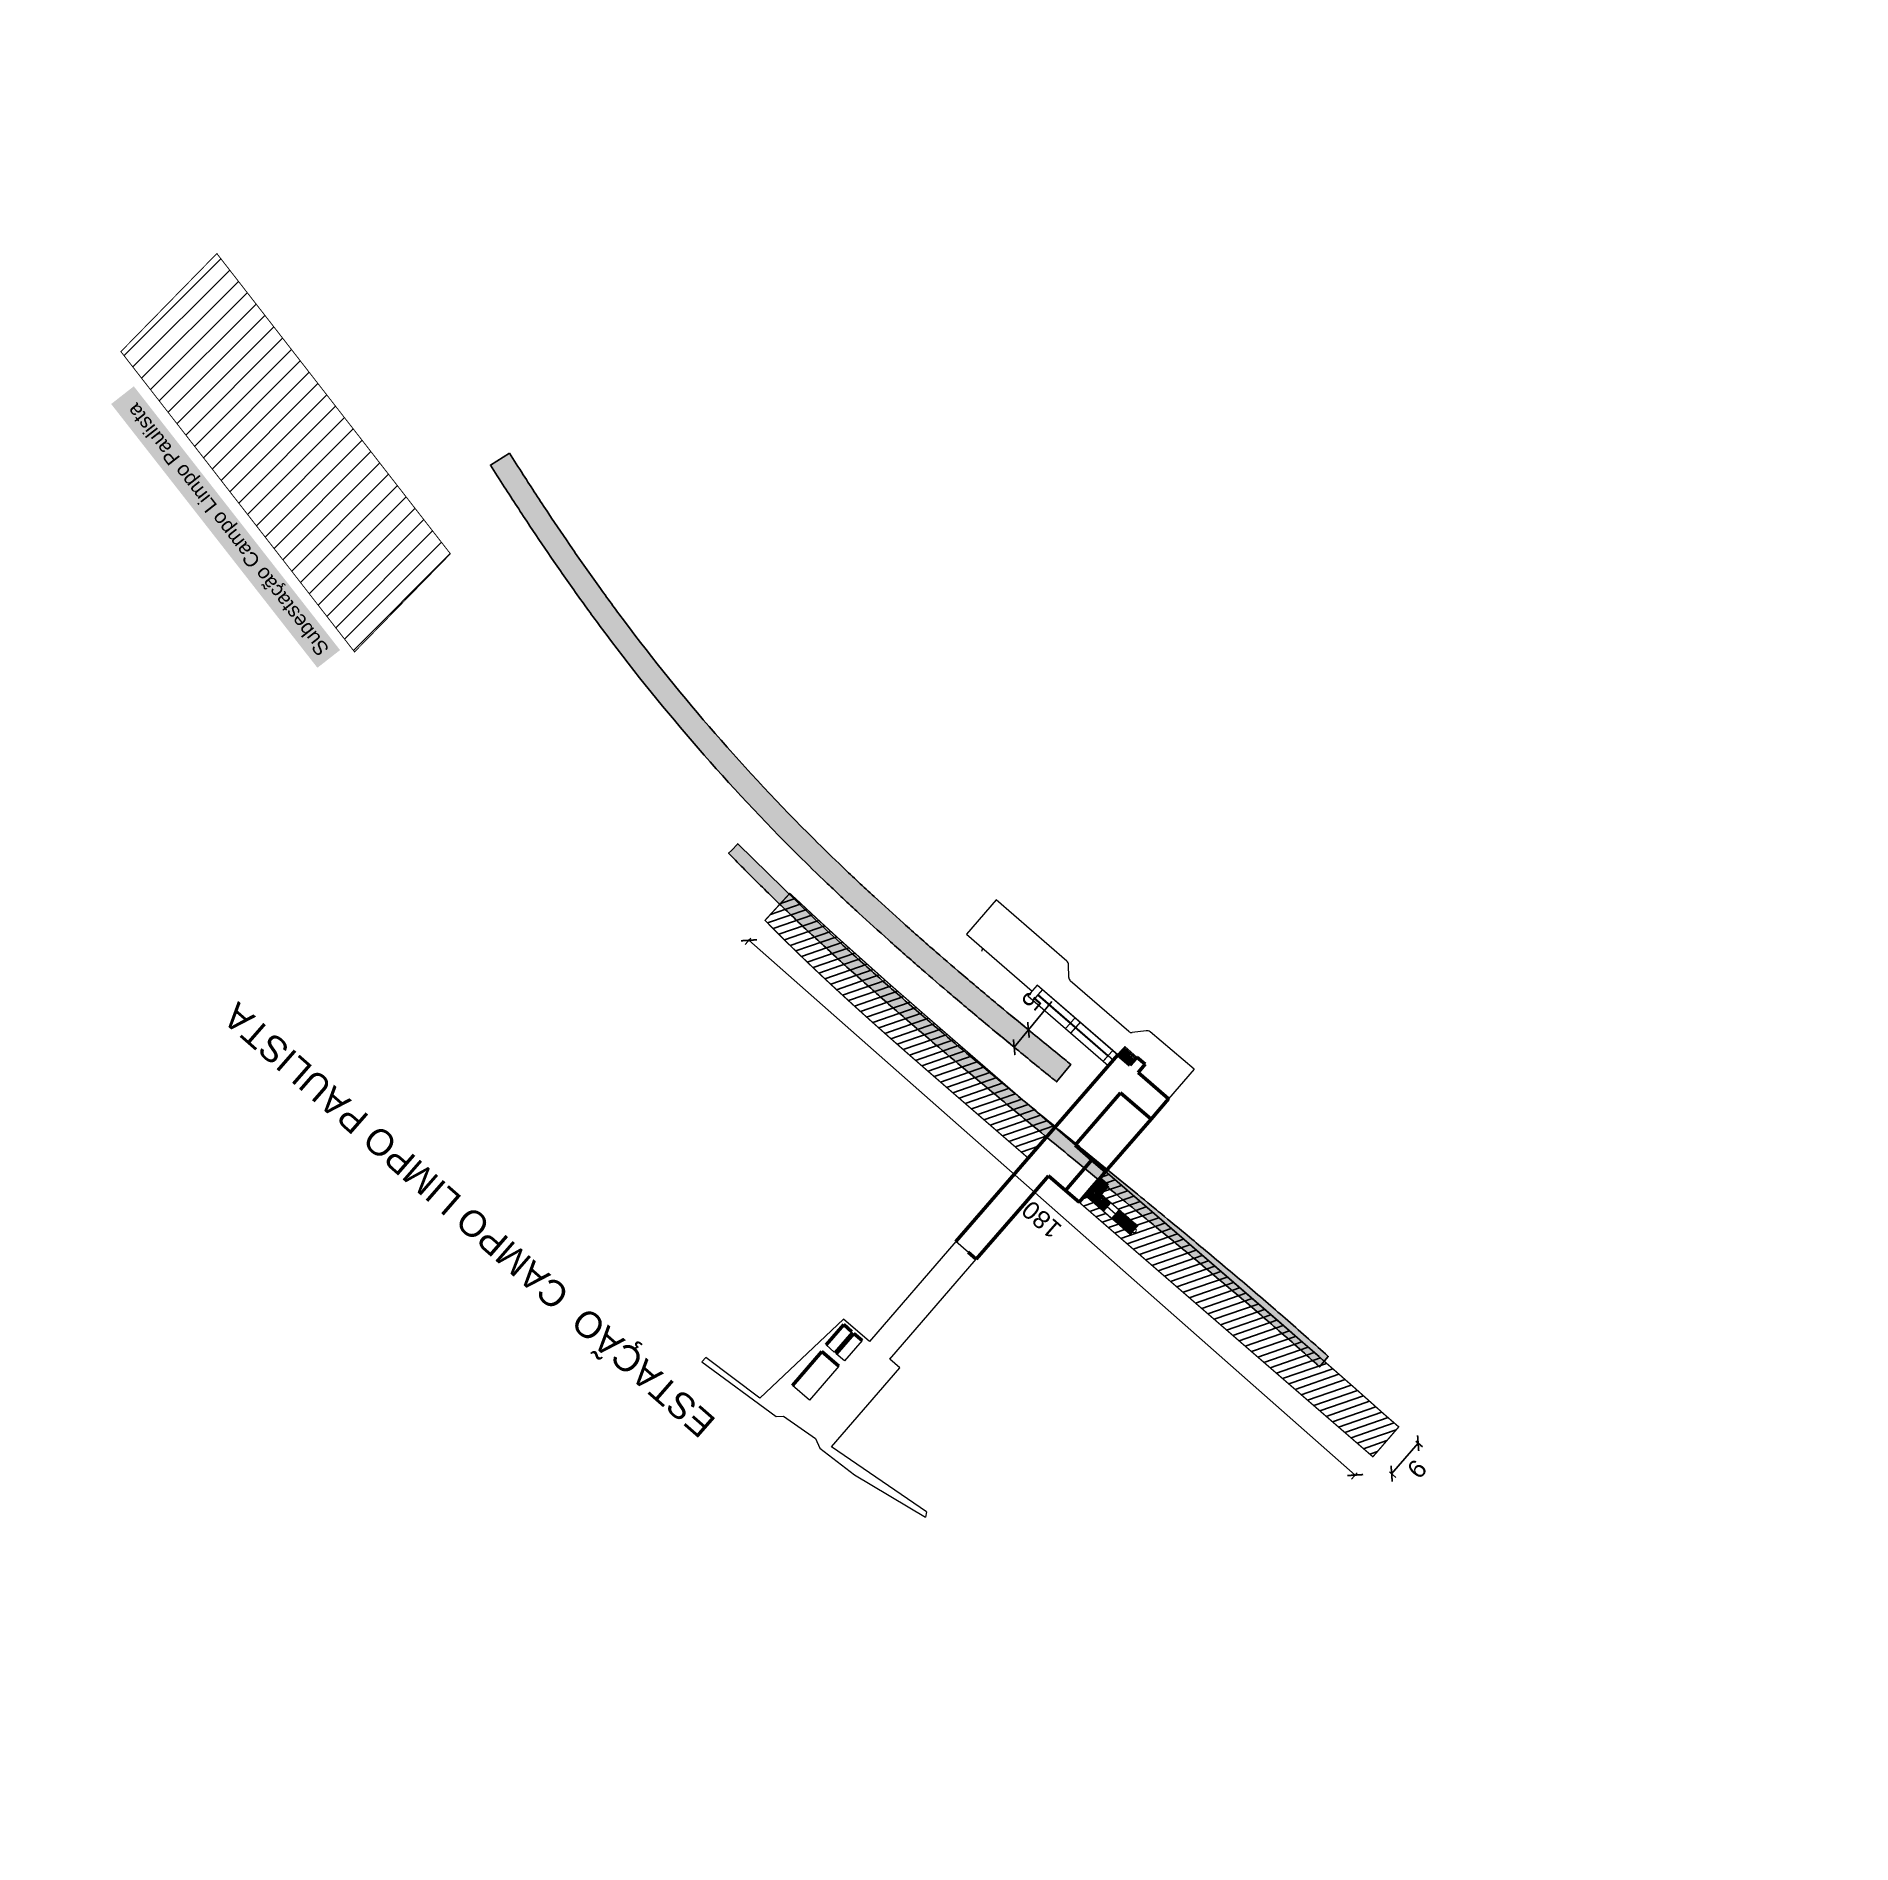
# Model space of a CAD drawing. Header units: metres. Extents: x 286532 to 329498, y 7396783 to 7466136.
# Drawn here: x 316972.5 to 317376.7, y 7432090.3 to 7432492.7 of the extents above; entities that cross this region are included whole.
import ezdxf

# ---------------------------------------------------------------- set-up
doc = ezdxf.new("R2010")
doc.units = ezdxf.units.M
doc.header["$LTSCALE"] = 10
doc.linetypes.add('DASHED', pattern=[0.75, 0.5, -0.25])
doc.linetypes.add('DASHED2', pattern=[0.375, 0.25, -0.125])
doc.layers.get('0').update_dxf_attribs({"color": 255})
for name, color, linetype, lineweight in [('_  ARQ-AUX-001', 1, 'Continuous', 5), ('_AUX-PLATAFORMA COTAS', 1, 'Continuous', 25), ('_AUX-PLATAFORMA EXISTENTE', 252, 'Continuous', 25), ('_AUX-PLATAFORMA NOVA', 3, 'DASHED', 25), ('ARQ-ESC-VIS', 1, 'Continuous', 13), ('ARQ-GEN', 1, 'Continuous', 5), ('ARQ-PIS-VIS', 1, 'Continuous', 5), ('ARQ-SMB-ANO', 1, 'Continuous', 13), ('ARQ-TLV-PIS-VIS', 1, 'Continuous', 13), ('ARQ-TLV-PRI', 2, 'Continuous', 30), ('ARQ-TLV-SEG', 1, 'Continuous', 13)]:
    doc.layers.add(name, color=color, linetype=linetype, lineweight=lineweight)
doc.layers.add('_VIA DE TESTE', color=130, linetype='Continuous')
doc.layers.add('TEXTO', color=3, linetype='Continuous')
doc.layers.add('Subestação', color=7, linetype='Continuous', true_color=0xf5f500)
doc.layers.add('Texto Subestação', color=7, linetype='Continuous', true_color=0xf0f000)
doc.styles.add('ARIAL', font='arial.ttf')
doc.styles.get("Standard").update_dxf_attribs({"font": 'arial.ttf'})
doc.dimstyles.new('ISO-25', dxfattribs={"dimtxt": 2.5, "dimasz": 2.5, "dimexe": 1.25, "dimexo": 0.625, "dimtad": 1, "dimtxsty": 'Standard', "dimcen": 2.5, "dimadec": 0, "dimazin": 0, "dimtfac": 1, "dimtmove": 0, "dimatfit": 3, "dimfxl": 1, "dimarcsym": 0})
pattern_1 = [(59.99999999999999, (0, 0), (-1.374815328507796, 0.7937500000000002), [])]

msp = doc.modelspace()

# ---------------------------------------------------------------- texts
at = {"layer": 'TEXTO', "style": 'ARIAL'}
msp.add_text('ESTAÇÃO  CAMPO LIMPO PAULISTA', height=5.8, rotation=138.8264669361574, dxfattribs=at).set_placement((317124.1085577596, 7432184.633798356))
at = {"layer": 'Texto Subestação', "color": 250, "ltscale": 0.05, "true_color": 0x242424, "insert": (317035.3378671671, 7432354.352494895), "char_height": 3.2, "attachment_point": 1, "rotation": 128.02733398712397, "style": 'ARIAL', "bg_fill": 1, "box_fill_scale": 1.5, "bg_fill_color": 256, "bg_fill_true_color": 15921906, "bg_fill_transparency": 0}
msp.add_mtext_dynamic_manual_height_columns('Subestação Campo Limpo Paulista', width=71.34839271402453, gutter_width=4362.901603234932, heights=[4.143653326407124], dxfattribs=at)

# ---------------------------------------------------------------- blocks, each defined once
blk = doc.blocks.new('estação_campo-limpo-paulista')
at = {"layer": '_AUX-PLATAFORMA EXISTENTE', "true_color": 0xa1a1a1}
h = blk.add_hatch(color=253, dxfattribs=at)
h.dxf.hatch_style = 1
edge = h.paths.add_edge_path()
edge.add_line((-192.8060157523723, 223.0011962736025), (-197.0239955262514, 220.3163039796054))
edge.add_arc((465.7894908395247, 642.220371180214), 785.7001715850458, 212.4781853562556, 212.8978140708392)
edge.add_arc((398.3179744273657, 598.5747410655022), 705.3425549263433, 212.8978140703132, 213.7466397423497)
edge.add_arc((296.2703904728987, 530.3973820507526), 582.6157784137536, 213.7466397524706, 214.6803494303113)
edge.add_arc((258.4801757258247, 504.2493673050776), 536.6612464743503, 214.6803494345283, 215.7838225703082)
edge.add_arc((198.3070029106457, 460.8769284812734), 462.4859192005944, 215.7838225746996, 216.9721806092997)
edge.add_arc((186.8935874071321, 452.2849883325398), 448.1999999450634, 216.9721806128878, 225.3157636945212)
edge.add_arc((196.9394055182347, 462.4421484163031), 462.485879774034, 225.3157636845751, 226.4289483309281)
edge.add_arc((248.0650578778004, 516.1837157607079), 536.661269155046, 226.428948295652, 227.4626179562887)
edge.add_arc((279.1335559470463, 550.0446520103142), 582.6157528968862, 227.4626179528688, 228.3372628412104)
edge.add_arc((360.7155587154557, 641.73026780691), 705.3425850066765, 228.3372628356726, 229.1323934799816)
edge.add_arc((413.2945720854914, 702.498530308716), 785.7001258753154, 229.1323934803775, 229.7684987497591)
edge.add_arc((568.9969033493544, 886.5420130314305), 1026.771110221641, 229.7684987207371, 230.325090292103)
edge.add_arc((678.4424414133537, 1018.487324044108), 1198.200077728158, 230.3250902877613, 230.7226560038)
edge.add_arc((1105.767651809612, 1540.998113274574), 1873.199603877953, 230.722655992891, 231.0407083800969)
edge.add_arc((1341.556063546566, 1832.595924113877), 2248.200215071733, 231.0407083869885, 231.0865102056448)
edge.add_line((-70.6425176577759, 83.28195163980126), (-67.50178630329901, 87.17242803238332))
edge.add_arc((1341.55607471359, 1832.595937983133), 2243.200232877637, 231.0407083879569, 231.0865102062342, ccw=False)
edge.add_arc((1105.767651770788, 1540.998113348149), 1868.199603910553, 230.7226559952461, 231.0407083824467, ccw=False)
edge.add_arc((678.442441541818, 1018.487324149348), 1193.200077891173, 230.3250902862411, 230.7226560022774, ccw=False)
edge.add_arc((568.996903392137, 886.5420130258426), 1021.771110244652, 229.768498718687, 230.3250902900794, ccw=False)
edge.add_arc((413.2945721713477, 702.4985304800794), 780.7001260612351, 229.1323934838514, 229.7684987532362, ccw=False)
edge.add_arc((360.7155587309971, 641.7302677938715), 700.3425850071409, 228.3372628340044, 229.1323934783304, ccw=False)
edge.add_arc((279.1335559595609, 550.04465202149), 577.6157529134183, 227.4626179526893, 228.3372628410568, ccw=False)
edge.add_arc((248.0650578833884, 516.1837157681584), 531.6612691641612, 226.4289482957518, 227.4626179564045, ccw=False)
edge.add_arc((196.9394056171295, 462.4421485271305), 457.4858799223674, 225.315763685526, 226.4289483318867, ccw=False)
edge.add_arc((186.8935874116141, 452.2849883390591), 443.1999999528189, 216.9721806132578, 225.3157636948105, ccw=False)
edge.add_arc((198.3070029130322, 460.8769284719601), 457.4859191970971, 215.7838225735891, 216.9721806081926, ccw=False)
edge.add_arc((258.4801757290843, 504.2493672911078), 531.6612464688503, 214.6803494330587, 215.7838225688493, ccw=False)
edge.add_arc((296.2703904288355, 530.3973820209503), 577.6157783603404, 213.7466397524045, 214.6803494303016, ccw=False)
edge.add_arc((398.317974364385, 598.5747410310432), 700.3425548546114, 212.8978140707299, 213.7466397427658, ccw=False)
edge.add_arc((465.7894938461832, 642.220373080112), 780.7001751413308, 212.4781853553986, 212.8978140680543, ccw=False)
h = blk.add_hatch(color=253, dxfattribs=at)
h.dxf.hatch_style = 1
edge = h.paths.add_edge_path()
edge.add_arc((1366.556910739255, 1835.758114716486), 2274.343597919556, 230.488950360405, 230.6570325631361, ccw=False)
edge.add_arc((1125.636941275658, 1543.613630443265), 1895.673779505667, 230.1528263342519, 230.4889503601354, ccw=False)
edge.add_arc((689.0178276486388, 1020.443573778615), 1214.24648435604, 229.7327344524236, 230.152826330439, ccw=False)
edge.add_arc((577.2928577907585, 888.5493254705732), 1041.39232147158, 229.145037770614, 229.7327344571981, ccw=False)
edge.add_arc((418.5997531622849, 705.0577433912704), 798.7966451898511, 228.473829798435, 229.1450377712448, ccw=False)
edge.add_arc((365.2177096451593, 644.7758235099632), 718.2761357860935, 227.6367756730653, 228.4738297969994, ccw=False)
edge.add_arc((282.859631803597, 554.46587664712), 596.051999511271, 226.8276316921812, 227.6367756725155, ccw=False)
edge.add_line((-124.9564467460732, 119.7659431323409), (-141.7589247563155, 136.1330828825012))
edge.add_line((-141.7589247563155, 136.1330828825012), (-143.1673627808923, 134.6496169129387))
edge.add_line((-143.1673627808923, 134.6496169129387), (-143.7963927515666, 134.0330131314695))
edge.add_arc((185.4404367441567, 454.2822911904067), 459.2999999931052, 224.207194897131, 224.4781034319056)
edge.add_arc((201.4271731659327, 469.9804082019547), 481.7055042080876, 224.4781034312161, 225.6372622946576)
edge.add_arc((251.8146485695828, 521.5013893752355), 553.7701222852758, 225.6372622968448, 226.7176604026114)
edge.add_arc((282.8596318903964, 554.4658767141857), 599.0519996194743, 226.7176603985815, 227.6367756625034)
edge.add_arc((365.2177096599287, 644.7758235016062), 721.2761357900321, 227.6367756649382, 228.4738298248886)
edge.add_arc((418.5997531384951, 705.0577434191578), 801.796645195361, 228.473829827298, 229.1450377705868)
edge.add_arc((577.292857817995, 888.5493254937487), 1044.392321506904, 229.1450377678241, 229.7327344354825)
edge.add_arc((689.0178278094504, 1020.443573999725), 1217.246484628733, 229.7327344350279, 230.1528263382066)
edge.add_arc((1125.636941285467, 1543.613630441836), 1898.673779510751, 230.1528263384213, 230.4889503557727)
edge.add_arc((1366.556910907766, 1835.758114926985), 2277.343598189112, 230.4889503570792, 230.6570325673307)
edge.add_arc((5688.566541161429, 7108.15013899713), 9094.812695991015, 230.657032566643, 230.7410743897148)
edge.add_line((-66.86700480262516, 66.09059131145477), (-58.3529460382415, 59.13210152648389))
edge.add_arc((-8282.058416627171, -10002.98105833062), 12995.20884436891, 50.705815502880114, 50.74107438826633, ccw=False)
edge.add_arc((-2107.363541319062, -2457.415656636391), 3245.213252862147, 50.63529786090578, 50.705815504187115, ccw=False)
edge.add_arc((-1763.820363023825, -2038.653626995177), 2703.564332598825, 50.49426522543979, 50.63529786411817, ccw=False)
edge.add_arc((-1143.620424142273, -1286.44434842614), 1728.645483179023, 50.31797940725369, 50.49426522411562, ccw=False)
edge.add_arc((-985.5555156925059, -1095.932636602027), 1481.09906808604, 50.07121075263473, 50.317979402781816, ccw=False)
edge.add_arc((-762.202690606393, -829.0782470201764), 1133.108048499255, 49.78922306536941, 50.071210754415176, ccw=False)
edge.add_arc((-687.3710833274268, -740.5607753018312), 1017.19811688267, 49.43688348167092, 49.78922306490472, ccw=False)
edge.add_arc((-572.3766845509616, -606.2195832681497), 840.3612778841425, 49.0494322420065, 49.43688348320859, ccw=False)
edge.add_arc((-529.0589046442699, -556.3012618392606), 774.2683972514869, 48.59197258651932, 49.049432240921476, ccw=False)
edge.add_arc((-458.6685386351313, -476.4816109807436), 667.8448082776317, 48.09965231142593, 48.59197259380551, ccw=False)
edge.add_arc((-443.5454966829961, -459.6269104336177), 645.2000002983327, 48.0156162595228, 48.09965227459952, ccw=False)
edge.add_line((-11.95312922942685, 19.96778171882033), (-10.0408263624995, 22.28277114313096))
edge.add_arc((-443.545495820421, -459.6269106722303), 648.1999998991088, 48.02685049645118, 48.09965147525126)
edge.add_arc((-458.6685387886691, -476.4816109794195), 670.844808378419, 48.0996514606154, 48.59197256177013)
edge.add_arc((-529.0589049134136, -556.3012620346891), 777.2683975763058, 48.59197256209968, 49.04943229357006)
edge.add_arc((-572.3766844808887, -606.2195833323024), 843.3612778874868, 49.04943230208567, 49.43688350931956)
edge.add_arc((-687.3710834215747, -740.5607755405822), 1020.198117125445, 49.43688350263026, 49.78922298634204)
edge.add_arc((-762.2026906685954, -829.0782469143139), 1136.108048458234, 49.78922298483094, 50.07121078174091)
edge.add_arc((-985.5555148344073, -1095.932635902903), 1484.099066999399, 50.07121078610188, 50.31797936405584)
edge.add_arc((-1143.620424410379, -1286.444348318802), 1731.645483266931, 50.31797935788099, 50.49426523547747)
edge.add_arc((-1763.820362584584, -2038.653626657477), 2706.564332059013, 50.49426524115866, 50.63529778327938)
edge.add_arc((-2107.363542408551, -2457.415656695456), 3248.213253598687, 50.63529777714127, 50.7058155100846)
edge.add_arc((-8282.058417736818, -10002.98106299952), 12998.20884868578, 50.70581551715403, 50.74107439194968)
edge.add_line((-56.45446719269967, 61.45498294197023), (-64.9685266711167, 68.41347331088036))
edge.add_arc((5688.566541066518, 7108.150138784754), 9091.812695766665, 230.6570325652273, 230.7410743914576, ccw=False)
at = {"color": 1}
blk.add_lwpolyline([(-192.8060157523723, 223.0011962736025), (-197.0239955262514, 220.3163039796054, 0.001830977722449751), (-193.9162623818265, 215.4732812130824, 0.003703717623262011), (-188.1759073116118, 206.7418092275038, 0.004074099574814402), (-182.8374241214478, 198.8904481092468, 0.004814847063284591), (-176.8749632815598, 190.4481620695442, 0.005185236569587972), (-171.1857723277062, 182.7253250246868, 0.03642184137826955), (-128.2802559371921, 133.6179388556629, 0.004857222513022385), (-121.8306393327075, 127.3617886574939, 0.004510265321994838), (-114.7561128375237, 120.7521592406556, 0.003816376799831281), (-108.1571376932552, 114.7895151730627, 0.003469425851969177), (-100.7995251152315, 108.3336146296933, 0.00277553996220291), (-94.1714810890262, 102.6628089016303, 0.002428593651948476), (-86.52542866696604, 96.25764331780374, 0.001734709424516906), (-80.10786883911351, 90.97190472017974, 0.001387766228538765), (-72.04045482922811, 84.41141145955771, 0.0001998481373993194), (-70.6425176577759, 83.28195163980126), (-67.50178630329901, 87.17242803238332, -0.000199848135745309), (-68.89661446033278, 88.29937593173236, -0.001387766228515895), (-76.94249468948692, 94.8423577286303, -0.00173470942450647), (-83.33327451715013, 100.1060393322259, -0.002428593652063939), (-90.94209345901618, 106.4800141016021, -0.002775539962216899), (-97.52795826504007, 112.1147322347388, -0.003469425852043119), (-104.8334145381814, 118.5248684883118, -0.003816376799943971), (-111.3757573731709, 124.4363412307575, -0.004510265322064562), (-118.384371468157, 130.9843896301463, -0.004857222513056469), (-124.7642603611457, 137.1729037091136, -0.03642184137791681), (-167.1911342221429, 185.7324609383941, -0.005185236569602516), (-172.8188185361796, 193.3718053111807, -0.00481484706333111), (-178.7257279374171, 201.7354357177392, -0.004074099575060875), (-184.0183963435702, 209.5194165706635, -0.003703717623259569), (-189.7180594471283, 218.188993296586, -0.001830977714037452)], format="xyb", close=True, dxfattribs=at)
at = {"layer": '_AUX-PLATAFORMA EXISTENTE', "color": 1}
blk.add_lwpolyline([(-75.28826558421133, 76.8603664347902, -0.0007333970944062802), (-80.44193503953284, 81.09770833794028, -0.00146661878823136), (-89.00093915971229, 88.19826096389443, -0.001832998660947663), (-95.81517562124645, 93.92769061774015, -0.002564316166705751), (-103.9302503726794, 100.8736027749255, -0.002928705646227271), (-110.9721236350015, 107.0362490685657, -0.003652353860302857), (-118.7770536545431, 114.0502104684711, -0.003530571314217791), (-124.9564467460732, 119.7659431323409), (-141.7589247563155, 136.1330828825012), (-143.1673627808923, 134.6496169129387), (-143.7963927515666, 134.0330131314695, 0.001182062026445799), (-142.2785008031642, 132.4798860307783, 0.005057827808666954), (-135.3806099041249, 125.5958701521158, 0.004714160965444272), (-127.8468231941224, 118.3655373426154, 0.004010418390448212), (-120.7985385169159, 111.8335465444252, 0.003652354017455799), (-112.9610095677781, 104.7902898639441, 0.002928705517416466), (-105.8926898089121, 98.6044991062954, 0.002564316084126134), (-97.75423774850788, 91.63857767451555, 0.001832998770743129), (-90.92316516040592, 85.89499215595424, 0.00146661875100293), (-82.35061619925546, 78.78320272546262, 0.0007333971272205907), (-77.19014850334497, 74.54027131572366, 0.0003667016469318113), (-66.86700480262516, 66.09059131145477), (-58.3529460382415, 59.13210152648389, -0.000153845911357504), (-52.1624437472201, 54.06946278829128, -0.0003076912737111977), (-49.07295299519319, 51.53809155616909, -0.0006153710521050266), (-43.93317967379699, 47.31094054877758, -0.0007691921339010553), (-39.83473574137315, 43.92115044873208, -0.001076731775045534), (-34.9342570110457, 39.83744225557894, -0.001230404026884769), (-30.66661501320777, 36.24759893584996, -0.001537372664332922), (-25.90209003118798, 32.19454166293144, -0.001690576573060256), (-21.59746993141016, 28.48454789072275, -0.001996046941967807), (-16.94466053706128, 24.41428984235972, -0.002148155779732629), (-12.65701720956713, 20.60028438363224, -0.0003666763047692961), (-11.95312922942685, 19.96778171882033), (-10.0408263624995, 22.28277114313096, 0.0003176542053681987), (-10.65349866473116, 22.83320028800517, 0.002148159352329894), (-14.96040948393056, 26.66434489935637, 0.001996047278242557), (-19.63124756159959, 30.75037436187267, 0.001690576424845055), (-23.95123431942193, 34.4736120859161, 0.001537372230085098), (-28.7298098593601, 38.5386218065396, 0.001230404497531698), (-33.00875243754126, 42.13797092065215, 0.001076731460043021), (-37.91915575915482, 46.22994955815375, 0.0007691923989059172), (-42.0247138022678, 49.62562368437648, 0.0006153706307923693), (-47.17018692754209, 53.85746243875474, 0.0003076916649359202), (-50.26253765454749, 56.39117699209601, 0.0001538458651468682), (-56.45446719269967, 61.45498294197023), (-64.9685266711167, 68.41347331088036, -0.000366701660713894), (-75.28826558421133, 76.8603664347902, -0.0007333970944062802)], format="xyb", close=True, dxfattribs=at)
at = {"layer": 'ARQ-PIS-VIS'}
for p, q in [((-21.15125797537621, 30.11361414287239), (-74.8336436743266, 76.38591294828802)), ((-15.09519877156708, 24.8888142677024), (-21.15125797537621, 30.11361414287239)), ((-12.07247010769788, 22.27394942101091), (-15.09519877156708, 24.8888142677024))]:
    blk.add_line(p, q, dxfattribs=at)
blk = doc.blocks.new('A$C03D96740')
at = {"layer": '_AUX-PLATAFORMA NOVA', "true_color": 0x05ff05}
h = blk.add_hatch(dxfattribs=at)
h.set_pattern_fill('LINE', color=3, scale=0.5, angle=59.99999999999999)
h.set_pattern_definition(pattern_1)
h.paths.add_polyline_path([(252.2001597206002, 118.2684452643935), (214.4685690370601, 118.2717985129331), (203.123375238207, 118.3234686000621), (188.4306138767279, 118.5505946818739), (185.2808358596824, 118.6328935805084), (182.1314547230525, 118.7291906291235), (179.2672921049636, 118.8301472891075), (176.4036572794398, 118.9451052644482), (173.488808546897, 119.0279063623698), (173.2576480754069, 110.8903595879674), (175.6680258610868, 110.6978224730119), (178.0796447742032, 110.5215107379481), (180.6747573256143, 110.3486911496148), (183.3944253120571, 110.1850128676742), (186.1896491898224, 110.0350080002099), (188.2925009650062, 109.9336326122284), (191.8659609697986, 109.7834170975243), (195.8514032712806, 109.643501846689), (200.6814103577912, 109.511059415076), (204.9827562881649, 109.4234521732606), (210.8364889523903, 109.3411673833226), (215.6724172143731, 109.3007823079824), (220.9771343152388, 109.276414508), (230.2896147147029, 109.2673240842182), (242.1755476295366, 109.2674458781257), (252.2010569192962, 109.2684453089322)])
h = blk.add_hatch(dxfattribs=at)
h.set_pattern_fill('LINE', color=3, scale=0.5, angle=59.99999999999999)
h.set_pattern_definition(pattern_1)
h.paths.add_polyline_path([(267.20033936121, 118.2699406134689), (275.1685367544989, 118.2707349530628), (292.6318929895917, 118.2724758531203), (304.7611823249004, 118.2736850067456), (314.6175235035453, 118.2746675730229), (323.468110051953, 118.2731478038183), (331.8160212042276, 118.2602110737935), (340.6683019541088, 118.2059189183637), (349.7158468911657, 118.0821847645566), (353.7454708363386, 118.082586472433), (353.7463484972616, 109.2785682312755), (346.0974456060598, 109.2778057217708), (332.5198530144826, 109.27645218865), (324.6750297457185, 109.2756701480895), (308.683598801425, 109.2740759824606), (298.3010576270092, 109.2730409599953), (289.7521802129864, 109.2721887331629), (280.0190873384674, 109.2712184533813), (271.9586901296847, 109.270414922526), (267.2003393612101, 109.2699405685253), (267.2003393612101, 111.3081289605448), (280.4908559015783, 111.3081289605448), (280.4908559015783, 113.8081289605449), (269.6208559015649, 113.8081289604306), (267.20033936121, 113.8081289605449)])
at = {"layer": 'ARQ-GEN', "lineweight": 50}
for points in [[(258.1887174223961, 139.7187001621028), (258.1982008820272, 139.7187001621028), (258.1982008820272, 142.1187283699669), (258.1887174223961, 142.1186096888676), (258.1887174223961, 141.1475686574832)], [(269.5908559015788, 113.8681289605453), (269.5908559015788, 116.2681289605454), (267.1908559015787, 116.2681289605454), (267.1908559015787, 113.8681289605453), (267.8657559715912, 113.8681289605453)]]:
    blk.add_hatch(color=11, dxfattribs=at).paths.add_polyline_path(points, flags=0)
at = {"layer": 'ARQ-TLV-PIS-VIS'}
for points in [[(252.198021431155, 139.7181029571418), (255.7887174223961, 139.7186096888675), (255.7887174223961, 141.0386096888676), (252.1978897914968, 141.0386096888676), (252.198021431155, 139.718460909117)], [(258.1940265403492, 84.6614055644182), (258.1940265403492, 84.66164411576926), (255.8010648049698, 84.6614055644182)]]:
    blk.add_hatch(color=256, dxfattribs=at).paths.add_polyline_path(points, flags=0)
at = {"layer": '_  ARQ-AUX-001'}
for p, q in [((230.0327821151933, 148.0446203596866), (209.1698065182721, 148.0446203596866)), ((209.1698065182721, 148.0446203596866), (209.1698065182721, 137.9596937250743)), ((232.6993866212834, 145.5709456077624), (230.7769505673756, 147.712612361717)), ((253.5146754306442, 147.9093849748461), (251.3804984853232, 145.5318308286058)), ((267.2003393837464, 148.4177014038116), (254.2902604157217, 148.2786953313204)), ((267.2003393837464, 148.4177014038116), (267.1983477676068, 139.719230554807)), ((250.6733917041373, 145.2389376097929), (233.4435550734657, 145.2389376097929)), ((255.7887174223958, 140.7984609144829), (255.7887174223958, 142.118609688867)), ((255.7887174223958, 142.118609688867), (258.1887174223958, 142.118609688867)), ((258.1887174223958, 142.118609688867), (258.1887174223959, 139.7187001621022)), ((209.1698065182721, 137.9596937250743), (228.5120764907521, 137.9596937250743)), ((228.5120764907521, 137.9596937250743), (228.5120764907521, 139.7163955089113)), ((228.5120764907521, 139.7163955089113), (252.1980214311548, 139.7163955089113)), ((252.1980214311548, 140.7981029625077), (255.7887174223958, 140.7984609144829)), ((252.1980214311548, 139.7163955089113), (252.1980214311548, 140.7981029625077)), ((258.1887174223959, 139.7187001621022), (267.2003393837464, 139.7187001621022)), ((258.1940265403491, 84.66140556441758), (252.1977821337108, 84.66140556441769)), ((252.1977821337108, 84.66140556441769), (252.1977821337108, 55.26140556441766)), ((258.1940265403491, 55.26140556441766), (258.1940265403491, 84.66140556441758)), ((244.5818955286513, 55.26140556441766), (242.0398136836505, 29.76987003470936)), ((252.1977821337108, 55.26140556441766), (244.5818955286513, 55.26140556441766)), ((245.4168585373497, 48.35619509413095), (245.4168585373497, 54.35619509413095)), ((245.4168585373497, 54.35619509413095), (247.8568585373497, 54.35619509413095)), ((247.8568585373497, 54.35619509413095), (247.8568585373497, 48.35619509413095)), ((248.4168585373498, 48.35619509413095), (248.4168585373498, 54.35619509413095)), ((248.4168585373498, 54.35619509413095), (250.8568585373498, 54.35619509413095)), ((250.8568585373498, 54.35619509413095), (250.8568585373498, 48.35619509413095)), ((261.1922916878448, 55.26140556441766), (258.1940265403491, 55.26140556441766)), ((261.1922916878448, 31.98556284420124), (261.1922916878448, 55.26140556441766)), ((247.8568585373497, 48.35619509413095), (245.4168585373497, 48.35619509413095)), ((245.6524909516136, 36.65045407212261), (245.6524909516136, 46.65045407212267)), ((245.6524909516136, 46.65045407212267), (250.652490982469, 46.65045407212267)), ((250.8568585373498, 48.35619509413095), (248.4168585373498, 48.35619509413095)), ((250.652490982469, 46.65045407212267), (250.652490982469, 36.65045407212261)), ((250.652490982469, 36.65045407212261), (245.6524909516136, 36.65045407212261)), ((286.6708096657239, 34.93309626873946), (261.1922916878448, 31.98556284420124)), ((269.1224282438037, 30.67067677377429), (287.2829349952541, 33.87286409739329)), ((286.6708096657239, 34.93309626873946), (287.2829349952517, 33.8728640973568)), ((242.0398136836505, 29.76987003470936), (226.9765965247271, 28.71654728117312)), ((226.9765965247271, 27.39299644817368), (247.5093742092112, 29.03920219876551)), ((226.9765965247271, 28.71654728117312), (226.9765965247271, 27.39299644817368)), ((247.5093742092113, 29.03920219876551), (248.6407450591096, 30.17057304866387)), ((248.6407450591096, 30.17057304866387), (257.2930855488136, 31.07997067909253)), ((257.2930855488136, 31.07997067909253), (259.4285766004625, 30.0841748477871)), ((259.4285766004625, 30.0841748477871), (269.1224282438051, 30.67067677377457))]:
    blk.add_line(p, q, dxfattribs=at)
for centre, radius, start, end in [((230.0327821151933, 147.0446203596865), 1.000000000000035, 41.91227509256113, 90.0000000000016), ((233.4435550734656, 146.2389376097928), 0.9999999999998863, 221.9122750925565, 270.0000000000032), ((250.6733917041374, 146.2389376097922), 0.999999999999365, 269.9999999999902, 314.9999999999712), ((254.3442177433955, 147.166325774888), 1.113677432332729, 92.77705000879605, 138.1477339356925)]:
    blk.add_arc(centre, radius, start, end, dxfattribs=at)
at = {"layer": '_AUX-PLATAFORMA NOVA', "color": 3, "linetype": 'DASHED2', "ltscale": 2, "true_color": 0x05ff05, "const_width": 0.3, "flags": 128}
blk.add_lwpolyline([(252.2001597206002, 118.2684452643935), (214.4685690370601, 118.2717985129331), (203.123375238207, 118.3234686000621), (188.4306138767279, 118.5505946818739), (185.2808358596824, 118.6328935805084), (182.1314547230525, 118.7291906291235), (179.2672921049636, 118.8301472891075), (176.4036572794398, 118.9451052644482), (173.488808546897, 119.0279063623698), (173.2576480754069, 110.8903595879674), (175.6680258610868, 110.6978224730119), (178.0796447742032, 110.5215107379481), (180.6747573256143, 110.3486911496148), (183.3944253120571, 110.1850128676742), (186.1896491898224, 110.0350080002099), (188.2925009650062, 109.9336326122284), (191.8659609697986, 109.7834170975243), (195.8514032712806, 109.643501846689), (200.6814103577912, 109.511059415076), (204.9827562881649, 109.4234521732606), (210.8364889523903, 109.3411673833226), (215.6724172143731, 109.3007823079824), (220.9771343152388, 109.276414508), (230.2896147147029, 109.2673240842182), (242.1755476295366, 109.2674458781257), (252.2010569192962, 109.2684453089322), (252.2001597206002, 118.2684452643935)], dxfattribs=at)
at = {"layer": '_AUX-PLATAFORMA NOVA', "color": 3, "true_color": 0x05ff05, "const_width": 0.3, "flags": 128}
blk.add_lwpolyline([(267.20033936121, 118.2699406134689), (275.1685367544989, 118.2707349530628), (292.6318929895917, 118.2724758531203), (304.7611823249004, 118.2736850067456), (314.6175235035453, 118.2746675730229), (323.468110051953, 118.2731478038183), (331.8160212042276, 118.2602110737935), (340.6683019541088, 118.2059189183637), (349.7158468911657, 118.0821847645566), (353.7454708363386, 118.082586472433), (353.7463484972616, 109.2785682312755), (346.0974456060598, 109.2778057217708), (332.5198530144826, 109.27645218865), (324.6750297457185, 109.2756701480895), (308.683598801425, 109.2740759824606), (298.3010576270092, 109.2730409599953), (289.7521802129864, 109.2721887331629), (280.0190873384674, 109.2712184533813), (271.9586901296847, 109.270414922526), (267.2003393612101, 109.2699405685253), (267.2003393612101, 111.3081289605448), (280.4908559015783, 111.3081289605448), (280.4908559015783, 113.8081289605449), (269.6208559015649, 113.8081289604306), (267.20033936121, 113.8081289605449), (267.2003393612104, 118.269940613769)], dxfattribs=at)
at = {"layer": 'ARQ-ESC-VIS'}
for p, q in [((255.7887174223959, 142.118609688867), (252.1979137494529, 142.118609688867)), ((252.1979137494529, 142.118609688867), (252.1979137494529, 141.8486096888673)), ((255.7887174223959, 142.118609688867), (252.1979137494529, 142.118609688867)), ((252.1979137494529, 141.8486096888673), (252.1979137494529, 141.578609688867)), ((255.7887174223959, 141.8486096888668), (252.1979137494529, 141.8486096888673)), ((255.7887174223959, 141.8486096888668), (252.1979137494529, 141.8486096888673)), ((252.1979137494529, 141.578609688867), (252.1979137494529, 141.3086096888673)), ((255.7887174223958, 141.578609688867), (252.1979137494529, 141.578609688867)), ((255.7887174223958, 141.578609688867), (252.1979137494529, 141.578609688867)), ((252.1979137494529, 141.3086096888673), (252.1979137494528, 141.038609688867)), ((255.7887174223958, 141.3086096888668), (252.1979137494529, 141.3086096888673)), ((255.7887174223958, 141.3086096888668), (252.1979137494529, 141.3086096888673)), ((267.4608559015783, 113.8081289605449), (267.20033936121, 113.8081289605449)), ((267.7308559015783, 113.8081289605449), (267.4608559015783, 113.8081289605449)), ((267.4608559015783, 111.3081289605448), (267.4608559015783, 113.8081289605449)), ((267.4608559015783, 111.3081289605448), (267.4608559015783, 113.8081289605449)), ((268.0008559015783, 113.8081289605449), (267.7308559015783, 113.8081289605449)), ((267.7308559015783, 111.3081289605448), (267.7308559015783, 113.8081289605449)), ((267.7308559015783, 111.3081289605448), (267.7308559015783, 113.8081289605449)), ((268.2708559015783, 113.8081289605449), (268.0008559015783, 113.8081289605449)), ((268.0008559015783, 111.3081289605448), (268.0008559015783, 113.8081289605449)), ((268.0008559015783, 111.3081289605448), (268.0008559015783, 113.8081289605449)), ((268.5408559015783, 113.8081289605449), (268.2708559015783, 113.8081289605449)), ((268.2708559015783, 111.3081289605448), (268.2708559015783, 113.8081289605449)), ((268.2708559015783, 111.3081289605448), (268.2708559015783, 113.8081289605449)), ((268.8108559015783, 113.8081289605449), (268.5408559015783, 113.8081289605449)), ((268.5408559015783, 111.3081289605448), (268.5408559015783, 113.8081289605449)), ((268.5408559015783, 111.3081289605448), (268.5408559015783, 113.8081289605449)), ((269.0808559015783, 113.8081289605449), (268.8108559015783, 113.8081289605449)), ((268.8108559015783, 111.3081289605448), (268.8108559015783, 113.8081289605449)), ((268.8108559015783, 111.3081289605448), (268.8108559015783, 113.8081289605449)), ((269.3508559015784, 113.8081289605449), (269.0808559015783, 113.8081289605449)), ((269.0808559015783, 111.3081289605448), (269.0808559015783, 113.8081289605449)), ((269.0808559015783, 111.3081289605448), (269.0808559015783, 113.8081289605449)), ((269.6208559015784, 113.8081289605449), (269.3508559015784, 113.8081289605449)), ((269.3508559015784, 111.3081289605448), (269.3508559015784, 113.8081289605449)), ((269.3508559015784, 111.3081289605448), (269.3508559015784, 113.8081289605449)), ((269.8908559015783, 113.8081289605449), (269.6208559015784, 113.8081289605449)), ((269.6208559015784, 111.3081289605448), (269.6208559015784, 113.8081289605449)), ((269.6208559015784, 111.3081289605448), (269.6208559015784, 113.8081289605449)), ((270.1608559015783, 113.8081289605449), (269.8908559015783, 113.8081289605449)), ((269.8908559015783, 111.3081289605448), (269.8908559015783, 113.8081289605449)), ((269.8908559015783, 111.3081289605448), (269.8908559015783, 113.8081289605449)), ((270.4308559015783, 113.8081289605449), (270.1608559015783, 113.8081289605449)), ((270.1608559015783, 111.3081289605448), (270.1608559015783, 113.8081289605449)), ((270.1608559015783, 111.3081289605448), (270.1608559015783, 113.8081289605449)), ((270.7008559015783, 113.8081289605449), (270.4308559015783, 113.8081289605449)), ((270.4308559015783, 111.3081289605448), (270.4308559015783, 113.8081289605449)), ((270.4308559015783, 111.3081289605448), (270.4308559015783, 113.8081289605449)), ((270.9708559015783, 113.8081289605449), (270.7008559015783, 113.8081289605449)), ((270.7008559015783, 111.3081289605448), (270.7008559015783, 113.8081289605449)), ((270.7008559015783, 111.3081289605448), (270.7008559015783, 113.8081289605449)), ((271.2408559015784, 113.8081289605449), (270.9708559015783, 113.8081289605449)), ((270.9708559015783, 111.3081289605448), (270.9708559015783, 113.8081289605449)), ((270.9708559015783, 111.3081289605448), (270.9708559015783, 113.8081289605449)), ((271.5108559015783, 113.8081289605449), (271.2408559015784, 113.8081289605449)), ((271.2408559015784, 111.3081289605448), (271.2408559015784, 113.8081289605449)), ((271.2408559015784, 111.3081289605448), (271.2408559015784, 113.8081289605449)), ((271.7808559015783, 113.8081289605449), (271.5108559015783, 113.8081289605449)), ((271.5108559015783, 111.3081289605448), (271.5108559015783, 113.8081289605449)), ((271.5108559015783, 111.3081289605448), (271.5108559015783, 113.8081289605449)), ((272.0508559015783, 113.8081289605449), (271.7808559015783, 113.8081289605449)), ((271.7808559015783, 111.3081289605448), (271.7808559015783, 113.8081289605449)), ((271.7808559015783, 111.3081289605448), (271.7808559015783, 113.8081289605449)), ((272.3208559015783, 113.8081289605449), (272.0508559015783, 113.8081289605449)), ((272.0508559015783, 111.3081289605448), (272.0508559015783, 113.8081289605449)), ((272.0508559015783, 111.3081289605448), (272.0508559015783, 113.8081289605449)), ((272.5908559015783, 113.8081289605449), (272.3208559015783, 113.8081289605449)), ((272.3208559015783, 111.3081289605448), (272.3208559015783, 113.8081289605449)), ((272.3208559015783, 111.3081289605448), (272.3208559015783, 113.8081289605449)), ((275.0908559015783, 113.8081289605449), (272.5908559015783, 113.8081289605449)), ((272.5908559015783, 111.3081289605448), (272.5908559015783, 113.8081289605449)), ((272.5908559015783, 111.3081289605448), (272.5908559015783, 113.8081289605449)), ((275.0908559015783, 111.3081289605448), (275.0908559015783, 113.8081289605449)), ((275.3608559015782, 113.8081289605449), (275.0908559015783, 113.8081289605449)), ((275.0908559015783, 111.3081289605448), (275.0908559015783, 113.8081289605449)), ((275.6308559015783, 113.8081289605449), (275.3608559015782, 113.8081289605449)), ((275.3608559015782, 111.3081289605448), (275.3608559015782, 113.8081289605449)), ((275.3608559015782, 111.3081289605448), (275.3608559015782, 113.8081289605449)), ((275.9008559015783, 113.8081289605449), (275.6308559015783, 113.8081289605449)), ((275.6308559015783, 111.3081289605448), (275.6308559015783, 113.8081289605449)), ((275.6308559015783, 111.3081289605448), (275.6308559015783, 113.8081289605449)), ((276.1708559015783, 113.8081289605449), (275.9008559015783, 113.8081289605449)), ((275.9008559015783, 111.3081289605448), (275.9008559015783, 113.8081289605449)), ((275.9008559015783, 111.3081289605448), (275.9008559015783, 113.8081289605449)), ((276.4408559015783, 113.8081289605449), (276.1708559015783, 113.8081289605449)), ((276.1708559015783, 111.3081289605448), (276.1708559015783, 113.8081289605449)), ((276.1708559015783, 111.3081289605448), (276.1708559015783, 113.8081289605449)), ((276.7108559015783, 113.8081289605449), (276.4408559015783, 113.8081289605449)), ((276.4408559015783, 111.3081289605448), (276.4408559015783, 113.8081289605449)), ((276.4408559015783, 111.3081289605448), (276.4408559015783, 113.8081289605449)), ((276.9808559015783, 113.8081289605449), (276.7108559015783, 113.8081289605449)), ((276.7108559015783, 111.3081289605448), (276.7108559015783, 113.8081289605449)), ((276.7108559015783, 111.3081289605448), (276.7108559015783, 113.8081289605449)), ((277.2508559015783, 113.8081289605449), (276.9808559015783, 113.8081289605449)), ((276.9808559015783, 111.3081289605448), (276.9808559015783, 113.8081289605449)), ((276.9808559015783, 111.3081289605448), (276.9808559015783, 113.8081289605449)), ((277.5208559015783, 113.8081289605449), (277.2508559015783, 113.8081289605449)), ((277.2508559015783, 111.3081289605448), (277.2508559015783, 113.8081289605449)), ((277.2508559015783, 111.3081289605448), (277.2508559015783, 113.8081289605449)), ((277.7908559015783, 113.8081289605449), (277.5208559015783, 113.8081289605449)), ((277.5208559015783, 111.3081289605448), (277.5208559015783, 113.8081289605449)), ((277.5208559015783, 111.3081289605448), (277.5208559015783, 113.8081289605449)), ((278.0608559015783, 113.8081289605449), (277.7908559015783, 113.8081289605449)), ((277.7908559015783, 111.3081289605448), (277.7908559015783, 113.8081289605449)), ((277.7908559015783, 111.3081289605448), (277.7908559015783, 113.8081289605449)), ((278.3308559015783, 113.8081289605449), (278.0608559015783, 113.8081289605449)), ((278.0608559015783, 111.3081289605448), (278.0608559015783, 113.8081289605449)), ((278.0608559015783, 111.3081289605448), (278.0608559015783, 113.8081289605449)), ((278.6008559015783, 113.8081289605449), (278.3308559015783, 113.8081289605449)), ((278.3308559015783, 111.3081289605448), (278.3308559015783, 113.8081289605449)), ((278.3308559015783, 111.3081289605448), (278.3308559015783, 113.8081289605449)), ((278.8708559015783, 113.8081289605449), (278.6008559015783, 113.8081289605449)), ((278.6008559015783, 111.3081289605448), (278.6008559015783, 113.8081289605449)), ((278.6008559015783, 111.3081289605448), (278.6008559015783, 113.8081289605449)), ((279.1408559015783, 113.8081289605449), (278.8708559015783, 113.8081289605449)), ((278.8708559015783, 111.3081289605448), (278.8708559015783, 113.8081289605449)), ((278.8708559015783, 111.3081289605448), (278.8708559015783, 113.8081289605449)), ((279.4108559015783, 113.8081289605449), (279.1408559015783, 113.8081289605449)), ((279.1408559015783, 111.3081289605448), (279.1408559015783, 113.8081289605449)), ((279.1408559015783, 111.3081289605448), (279.1408559015783, 113.8081289605449)), ((279.6808559015783, 113.8081289605449), (279.4108559015783, 113.8081289605449)), ((279.4108559015783, 111.3081289605448), (279.4108559015783, 113.8081289605449)), ((279.4108559015783, 111.3081289605448), (279.4108559015783, 113.8081289605449)), ((279.9508559015783, 113.8081289605449), (279.6808559015783, 113.8081289605449)), ((279.6808559015783, 111.3081289605448), (279.6808559015783, 113.8081289605449)), ((279.6808559015783, 111.3081289605448), (279.6808559015783, 113.8081289605449)), ((280.2208559015783, 113.8081289605449), (279.9508559015783, 113.8081289605449)), ((279.9508559015783, 111.3081289605448), (279.9508559015783, 113.8081289605449)), ((279.9508559015783, 111.3081289605448), (279.9508559015783, 113.8081289605449)), ((280.4908559015783, 113.8081289605449), (280.2208559015783, 113.8081289605449)), ((280.2208559015783, 111.3081289605448), (280.2208559015783, 113.8081289605449)), ((280.2208559015783, 111.3081289605448), (280.2208559015783, 113.8081289605449)), ((280.4908559015783, 111.3081289605448), (280.4908559015783, 113.8081289605449)), ((280.4908559015783, 111.3081289605448), (280.4908559015783, 113.8081289605449)), ((267.4608559015783, 111.3081289605448), (267.2003393612101, 111.3081289605448)), ((267.7308559015783, 111.3081289605448), (267.4608559015783, 111.3081289605448)), ((268.0008559015783, 111.3081289605448), (267.7308559015783, 111.3081289605448)), ((268.2708559015783, 111.3081289605448), (268.0008559015783, 111.3081289605448)), ((268.5408559015783, 111.3081289605448), (268.2708559015783, 111.3081289605448)), ((268.8108559015783, 111.3081289605448), (268.5408559015783, 111.3081289605448)), ((269.0808559015783, 111.3081289605448), (268.8108559015783, 111.3081289605448)), ((269.3508559015784, 111.3081289605448), (269.0808559015783, 111.3081289605448)), ((269.6208559015784, 111.3081289605448), (269.3508559015784, 111.3081289605448)), ((269.8908559015783, 111.3081289605448), (269.6208559015784, 111.3081289605448)), ((270.1608559015783, 111.3081289605448), (269.8908559015783, 111.3081289605448)), ((270.4308559015783, 111.3081289605448), (270.1608559015783, 111.3081289605448)), ((270.7008559015783, 111.3081289605448), (270.4308559015783, 111.3081289605448)), ((270.9708559015783, 111.3081289605448), (270.7008559015783, 111.3081289605448)), ((271.2408559015784, 111.3081289605448), (270.9708559015783, 111.3081289605448)), ((271.5108559015783, 111.3081289605448), (271.2408559015784, 111.3081289605448)), ((271.7808559015783, 111.3081289605448), (271.5108559015783, 111.3081289605448)), ((272.0508559015783, 111.3081289605448), (271.7808559015783, 111.3081289605448)), ((272.3208559015783, 111.3081289605448), (272.0508559015783, 111.3081289605448)), ((272.5908559015783, 111.3081289605448), (272.3208559015783, 111.3081289605448)), ((272.5908559015783, 111.3081289605448), (275.0908559015783, 111.3081289605448)), ((275.3608559015782, 111.3081289605448), (275.0908559015783, 111.3081289605448)), ((275.6308559015783, 111.3081289605448), (275.3608559015782, 111.3081289605448)), ((275.9008559015783, 111.3081289605448), (275.6308559015783, 111.3081289605448)), ((276.1708559015783, 111.3081289605448), (275.9008559015783, 111.3081289605448)), ((276.4408559015783, 111.3081289605448), (276.1708559015783, 111.3081289605448)), ((276.7108559015783, 111.3081289605448), (276.4408559015783, 111.3081289605448)), ((276.9808559015783, 111.3081289605448), (276.7108559015783, 111.3081289605448)), ((277.2508559015783, 111.3081289605448), (276.9808559015783, 111.3081289605448)), ((277.5208559015783, 111.3081289605448), (277.2508559015783, 111.3081289605448)), ((277.7908559015783, 111.3081289605448), (277.5208559015783, 111.3081289605448)), ((278.0608559015783, 111.3081289605448), (277.7908559015783, 111.3081289605448)), ((278.3308559015783, 111.3081289605448), (278.0608559015783, 111.3081289605448)), ((278.6008559015783, 111.3081289605448), (278.3308559015783, 111.3081289605448)), ((278.8708559015783, 111.3081289605448), (278.6008559015783, 111.3081289605448)), ((279.1408559015783, 111.3081289605448), (278.8708559015783, 111.3081289605448)), ((279.4108559015783, 111.3081289605448), (279.1408559015783, 111.3081289605448)), ((279.6808559015783, 111.3081289605448), (279.4108559015783, 111.3081289605448)), ((279.9508559015783, 111.3081289605448), (279.6808559015783, 111.3081289605448)), ((280.2208559015783, 111.3081289605448), (279.9508559015783, 111.3081289605448)), ((280.4908559015783, 111.3081289605448), (280.2208559015783, 111.3081289605448))]:
    blk.add_line(p, q, dxfattribs=at)
at = {"layer": 'ARQ-GEN', "lineweight": 50}
for p, q in [((258.1886423141603, 142.1187283699663), (255.788717422443, 142.1187283699662)), ((255.788717422443, 142.1186096888669), (255.788717422443, 140.7984609144829)), ((258.1982008820269, 142.1187283699663), (258.1888872102398, 142.1187283699663)), ((258.1982008820269, 139.7187001621022), (258.1982008820269, 142.1160841229685)), ((255.788717422443, 139.7184609091163), (252.1980214311548, 139.7181029571411)), ((252.1980216013682, 139.7163955089113), (252.2035099641942, 84.66140556441769)), ((255.788717422443, 140.7984609144829), (255.788717422443, 139.7184609091163)), ((261.8778604100074, 139.7187001621022), (258.1982008820269, 139.7183333414636)), ((267.1983477676068, 139.719230554807), (261.8778604100074, 139.7187001621022)), ((267.2003393448916, 133.7192307235312), (267.1997412494361, 139.7188594528754)), ((267.2003393612097, 133.724767213779), (258.1986190185447, 133.7238698435796)), ((258.1986190185447, 133.7238698435796), (258.2001596907896, 118.2690433968573)), ((258.1986195704704, 133.7183333533886), (267.2003393448916, 133.7192307235312)), ((258.2001596907896, 118.2690433968573), (258.1986195704704, 133.7183333533887)), ((267.20033936121, 118.269940613469), (267.2003393612097, 133.724767213779)), ((258.2001596907896, 118.2690433968573), (267.20033936121, 118.269940613469)), ((263.1997110906447, 118.2695417958595), (258.2001596907896, 118.2690433968573)), ((263.2006082893407, 109.2695418403745), (263.1997110906447, 118.2695417958595)), ((267.20033936121, 118.2699406134688), (263.200339360413, 118.2695418584908)), ((263.200339360413, 118.2695418584908), (263.2003393604131, 109.2695418135527)), ((267.20033936121, 116.2681289605447), (267.20033936121, 118.2699406134688)), ((269.5908559015785, 116.2681289605447), (267.1908559015785, 116.2681289605447)), ((267.1908559015785, 116.2681289605447), (267.1908559015785, 113.8681289605447)), ((267.1908559015785, 113.8681289605447), (269.5908559015785, 113.8681289605447)), ((267.2003393612101, 109.2699405685307), (267.20033936121, 113.8681289605447)), ((269.5908559015785, 113.8681289605447), (269.5908559015785, 116.2681289605447)), ((258.2010568894856, 109.2690434413723), (263.2006082893407, 109.2695418403745)), ((258.2018303598715, 101.5101897233663), (258.2010568894856, 109.2690434413723)), ((263.2003393604131, 109.2695418135527), (267.2003393612101, 109.2699405685307)), ((258.1993529618867, 101.5101894763976), (258.2018303598715, 101.5101897233663)), ((258.2010325721508, 84.6616448141911), (258.1993529618867, 101.5101894763974)), ((255.8010648052541, 84.66140556441758), (258.2010325721508, 84.6616448141911)), ((247.8569324658583, 54.35540300296759), (245.4256075256479, 54.35516062723673)), ((245.4256075256479, 54.35516062723673), (245.4262055549903, 48.3561950941309)), ((250.8568585373498, 54.35570206183121), (248.4256075107411, 54.35545969346879)), ((248.4256075107411, 54.35545969346879), (248.4262055698971, 48.35619509413095)), ((250.6528599730634, 46.64994066517289), (245.6620081143852, 46.64944313341709)), ((245.6620081143852, 46.64944313341709), (245.663004901051, 36.65045407212261))]:
    blk.add_line(p, q, dxfattribs=at)
at = {"layer": 'ARQ-PIS-VIS'}
for p, q in [((228.5119020977016, 139.71268658543), (228.5125401056488, 136.5126866490319)), ((250.7096988785176, 139.7171123264572), (228.5120764907521, 139.7126866202)), ((230.0108006789112, 139.7129854320683), (230.0114386868697, 136.5129854956681)), ((230.0110997451415, 138.2129854618805), (250.7099979447431, 138.2171123562706)), ((250.7100378202348, 138.0171123602438), (230.0111396206391, 138.0129854658555)), ((239.6108004881096, 139.7148994559434), (239.6110995543349, 138.2148994857562)), ((239.6111394298324, 138.0148994897307), (239.6114384960577, 136.5148995195439)), ((241.1096990693191, 139.7151983025827), (241.1099981355496, 138.2151983323948)), ((241.1100380110414, 138.0151983363692), (241.110337077272, 136.5151983661824)), ((250.7099979447431, 138.2171123562706), (250.7096990214349, 139.7163955089113)), ((250.7103368864602, 136.5171123900581), (250.7100378202348, 138.0171123602438)), ((252.1945817413165, 139.7174083786771), (250.7109634633946, 139.7171125785872)), ((250.7109636063621, 139.7163955089113), (250.7112681683242, 138.1888310583801)), ((250.7112681683242, 138.1888310583801), (252.1981738527971, 138.189127513905)), ((250.7116550065213, 138.1888311355069), (250.7119883095389, 136.5171127193145)), ((228.5125401056488, 136.5126866490319), (250.7103368864602, 136.5171123900581)), ((250.7119883095389, 136.5171127193145), (252.1983405043106, 136.5174090644858))]:
    blk.add_line(p, q, dxfattribs=at)
at = {"layer": 'ARQ-SMB-ANO'}
for p, q in [((267.2003393612101, 112.5676124201767), (268.1283559015783, 113.4956289605449)), ((267.4608559015783, 112.5581289605448), (267.20033936121, 112.5581289605448)), ((267.20033936121, 112.5486455009132), (268.1283559015783, 111.6206289605448)), ((267.7308559015783, 112.5581289605448), (267.4608559015783, 112.5581289605448)), ((268.0008559015783, 112.5581289605448), (267.7308559015783, 112.5581289605448)), ((268.2708559015783, 112.5581289605448), (268.0008559015783, 112.5581289605448)), ((268.5408559015783, 112.5581289605448), (268.2708559015783, 112.5581289605448)), ((268.8108559015783, 112.5581289605448), (268.5408559015783, 112.5581289605448)), ((269.0808559015783, 112.5581289605448), (268.8108559015783, 112.5581289605448)), ((269.3508559015784, 112.5581289605448), (269.0808559015783, 112.5581289605448)), ((269.6208559015784, 112.5581289605448), (269.3508559015784, 112.5581289605448)), ((269.8908559015783, 112.5581289605448), (269.6208559015784, 112.5581289605448)), ((270.1608559015783, 112.5581289605448), (269.8908559015783, 112.5581289605448)), ((270.4308559015783, 112.5581289605448), (270.1608559015783, 112.5581289605448)), ((270.7008559015783, 112.5581289605448), (270.4308559015783, 112.5581289605448)), ((270.9708559015783, 112.5581289605448), (270.7008559015783, 112.5581289605448)), ((271.2408559015784, 112.5581289605448), (270.9708559015783, 112.5581289605448)), ((271.5108559015783, 112.5581289605448), (271.2408559015784, 112.5581289605448)), ((271.7808559015783, 112.5581289605448), (271.5108559015783, 112.5581289605448)), ((272.0508559015783, 112.5581289605448), (271.7808559015783, 112.5581289605448)), ((272.3208559015783, 112.5581289605448), (272.0508559015783, 112.5581289605448)), ((272.5908559015783, 112.5581289605448), (272.3208559015783, 112.5581289605448)), ((275.0908559015783, 112.5581289605448), (272.5908559015783, 112.5581289605448)), ((275.3608559015782, 112.5581289605448), (275.0908559015783, 112.5581289605448)), ((275.6308559015783, 112.5581289605448), (275.3608559015782, 112.5581289605448)), ((275.9008559015783, 112.5581289605448), (275.6308559015783, 112.5581289605448)), ((276.1708559015783, 112.5581289605448), (275.9008559015783, 112.5581289605448)), ((276.4408559015783, 112.5581289605448), (276.1708559015783, 112.5581289605448)), ((276.7108559015783, 112.5581289605448), (276.4408559015783, 112.5581289605448)), ((276.9808559015783, 112.5581289605448), (276.7108559015783, 112.5581289605448)), ((277.2508559015783, 112.5581289605448), (276.9808559015783, 112.5581289605448)), ((277.5208559015783, 112.5581289605448), (277.2508559015783, 112.5581289605448)), ((277.7908559015783, 112.5581289605448), (277.5208559015783, 112.5581289605448)), ((278.0608559015783, 112.5581289605448), (277.7908559015783, 112.5581289605448)), ((278.3308559015783, 112.5581289605448), (278.0608559015783, 112.5581289605448)), ((278.6008559015783, 112.5581289605448), (278.3308559015783, 112.5581289605448)), ((278.8708559015783, 112.5581289605448), (278.6008559015783, 112.5581289605448)), ((279.1408559015783, 112.5581289605448), (278.8708559015783, 112.5581289605448)), ((279.4108559015783, 112.5581289605448), (279.1408559015783, 112.5581289605448)), ((279.6808559015783, 112.5581289605448), (279.4108559015783, 112.5581289605448)), ((279.9508559015783, 112.5581289605448), (279.6808559015783, 112.5581289605448)), ((280.2208559015783, 112.5581289605448), (279.9508559015783, 112.5581289605448)), ((280.4908559015783, 112.5581289605448), (280.2208559015783, 112.5581289605448))]:
    blk.add_line(p, q, dxfattribs=at)
for radius, start, end in [(0.5624999999999716, 0, 119.5847382135326), (0.5625000000000195, 240.4152617864704, 0)]:
    blk.add_arc((280.4908559015783, 112.5581289605448), radius, start, end, dxfattribs=at)
at = {"layer": 'ARQ-TLV-PIS-VIS'}
for p, q in [((255.7887174223959, 141.038609688867), (252.1978897914966, 141.038609688867)), ((252.1978897914966, 141.038609688867), (252.1979137051275, 140.798726731786)), ((252.1979137360392, 140.7984166492952), (252.1980214311548, 139.7181029571411)), ((260.9703032348001, 139.7186096888668), (258.198200882027, 139.7186096888668)), ((267.2003393837464, 133.724767213779), (267.2003393837464, 139.7186096888667)), ((252.1977821337108, 101.5099503103431), (252.1977821337108, 84.66140556441769)), ((252.1977821337108, 55.32765353751051), (252.1977821337108, 55.26140728229296)), ((258.1940265403491, 55.26140728229296), (258.1940265403491, 55.5340536780397))]:
    blk.add_line(p, q, dxfattribs=at)
at = {"layer": 'ARQ-TLV-PRI', "color": 8}
for p, q in [((245.41685853735, 54.11318315664255), (245.4256320305313, 54.10934668583519)), ((248.41685853735, 53.44477000072408), (248.425698370362, 53.44402660181538))]:
    blk.add_line(p, q, dxfattribs=at)
at = {"layer": 'ARQ-TLV-SEG', "color": 53, "lineweight": 20}
for p, q in [((214.2572127331726, 137.3029483955748), (213.9802022306876, 137.9596937250749)), ((245.6524909516138, 44.38292108977106), (245.6622342793926, 44.38073157188188))]:
    blk.add_line(p, q, dxfattribs=at)
at = {"color": 253, "true_color": 0xa1a1a1, "rotation": 40.78666844823314}
blk.add_blockref('estação_campo-limpo-paulista', (353.7603963240621, 109.3309708226176), dxfattribs=at)
blk = doc.blocks.new('_ArchTick')
at = {"color": 0, "linetype": 'ByBlock', "const_width": 0.15}
blk.add_lwpolyline([(-0.5, -0.5), (0.5, 0.5)], dxfattribs=at)
blk = doc.blocks.new('*D153')
at = {"layer": '_AUX-PLATAFORMA COTAS', "color": 0, "lineweight": -2, "ltscale": 0.05, "transparency": 16777216}
for p, q in [((317131.5745802647, 7432291.919051176), (317130.3308160221, 7432290.508651571)), ((317266.1597079369, 7432172.39423363), (317131.1575791715, 7432291.446181675)), ((317266.5767090307, 7432172.867103131), (317265.3329447876, 7432171.456703526))]:
    blk.add_line(p, q, dxfattribs=at)
at = {"layer": 'Defpoints', "color": 0, "ltscale": 0.05, "transparency": 16777216}
for p in [(317134.8816328626, 7432295.66917159), (317131.1575791715, 7432291.446181675), (317269.8837616285, 7432176.617223545)]:
    blk.add_point(p, dxfattribs=at)
at = {"layer": '_AUX-PLATAFORMA COTAS', "color": 0, "lineweight": -2, "ltscale": 0.05, "transparency": 16777216, "xscale": 2.5, "yscale": 2.5, "zscale": 2.5}
for p, rotation in [((317131.1575791715, 7432291.446181675), 138.592464051397), ((317266.1597079369, 7432172.39423363), 318.592464051397)]:
    blk.add_blockref('_ArchTick', p, dxfattribs=dict(at, rotation=rotation))
at = {"layer": '_AUX-PLATAFORMA COTAS', "color": 0, "ltscale": 0.05, "transparency": 16777216, "insert": (317196.3157343939, 7432229.263403381), "char_height": 4, "attachment_point": 5, "rotation": 138.592464051397}
blk.add_mtext('180', dxfattribs=at)
blk = doc.blocks.new('*D154')
at = {"layer": '_AUX-PLATAFORMA COTAS', "color": 0, "lineweight": -2, "ltscale": 0.05, "transparency": 16777216}
for p, q in [((317274.270460675, 7432172.702342181), (317280.1695429734, 7432179.493529159)), ((317279.6860811198, 7432179.913482441), (317281.1132330624, 7432178.673804195)), ((317273.7869988214, 7432173.122295463), (317275.214150764, 7432171.882617217))]:
    blk.add_line(p, q, dxfattribs=at)
at = {"layer": 'Defpoints', "color": 0, "ltscale": 0.05, "transparency": 16777216}
for p in [(317275.9113207636, 7432183.192382296), (317280.1695429734, 7432179.493529159), (317270.0122384652, 7432176.401195318)]:
    blk.add_point(p, dxfattribs=at)
at = {"layer": '_AUX-PLATAFORMA COTAS', "color": 0, "lineweight": -2, "ltscale": 0.05, "transparency": 16777216, "xscale": 2.5, "yscale": 2.5, "zscale": 2.5}
for p, rotation in [((317280.1695429734, 7432179.493529159), 49.02118203083967), ((317274.270460675, 7432172.702342181), 229.0211820308397)]:
    blk.add_blockref('_ArchTick', p, dxfattribs=dict(at, rotation=rotation))
at = {"layer": '_AUX-PLATAFORMA COTAS', "color": 0, "ltscale": 0.05, "transparency": 16777216, "insert": (317279.8942624689, 7432173.774971558), "char_height": 4, "attachment_point": 5, "rotation": 229.02118203083967}
blk.add_mtext('9', dxfattribs=at)
blk = doc.blocks.new('*D156')
at = {"layer": '_AUX-PLATAFORMA COTAS', "color": 0, "lineweight": -2, "ltscale": 0.05, "transparency": 16777216}
for p, q in [((317193.3924307995, 7432271.506222153), (317198.5669059521, 7432277.805569682)), ((317186.355101686, 7432270.816295407), (317189.2528226315, 7432268.436019519)), ((317189.5288028712, 7432274.679923337), (317192.4265238168, 7432272.29964745)), ((317190.2187296143, 7432267.642594223), (317193.3924307995, 7432271.506222153))]:
    blk.add_line(p, q, dxfattribs=at)
at = {"layer": 'Defpoints', "color": 0, "ltscale": 0.05, "transparency": 16777216}
for p in [(317193.3924308014, 7432271.506222151), (317193.3924307995, 7432271.506222153), (317190.2187296161, 7432267.642594222)]:
    blk.add_point(p, dxfattribs=at)
at = {"layer": '_AUX-PLATAFORMA COTAS', "color": 0, "lineweight": -2, "ltscale": 0.05, "transparency": 16777216, "xscale": 2.5, "yscale": 2.5, "zscale": 2.5}
for p, rotation in [((317193.3924307995, 7432271.506222153), 50.59927899691426), ((317190.2187296143, 7432267.642594223), 230.5992789969142)]:
    blk.add_blockref('_ArchTick', p, dxfattribs=dict(at, rotation=rotation))
at = {"layer": '_AUX-PLATAFORMA COTAS', "color": 0, "ltscale": 0.05, "transparency": 16777216, "insert": (317194.0421992238, 7432277.865042442), "char_height": 4, "attachment_point": 5, "rotation": 230.5992789969142}
blk.add_mtext('5', dxfattribs=at)

# ---------------------------------------------------------------- dimensions: what is measured, and where the dimension line sits
at = {"layer": '_AUX-PLATAFORMA COTAS', "ltscale": 0.05}
for p1, p2, distance, override, picture, middle in [((317269.8837616276, 7432176.617223545), (317134.8816328628, 7432295.66917159), 5.630472424004816, {"dimtxt": 4, "dimexo": 5, "dimgap": 1.5, "dimtad": 4, "dimblk1": 'ArchTick', "dimblk2": 'ArchTick', "dimsah": 1}, '*D153', (317196.3157343939, 7432229.263403381)), ((317190.2187296163, 7432267.642594221), (317193.3924308019, 7432271.506222151), 3.026416095628392e-09, {"dimtxt": 4, "dimexo": 5, "dimgap": 1.5, "dimtad": 3, "dimblk1": 'ArchTick', "dimblk2": 'ArchTick', "dimsah": 1}, '*D156', (317194.0421992238, 7432277.865042442)), ((317270.0122384652, 7432176.401195318), (317275.9113207635, 7432183.192382296), -5.6403874793784885, {"dimtxt": 4, "dimexo": 5, "dimgap": 1.5, "dimtad": 4, "dimblk1": 'ArchTick', "dimblk2": 'ArchTick', "dimsah": 1}, '*D154', (317279.8942624689, 7432173.774971558))]:
    dim = msp.add_aligned_dim(p1=p1, p2=p2, distance=distance, dimstyle='ISO-25', override=override, dxfattribs=at)
    dim.commit()
    dim.dimension.update_dxf_attribs({"geometry": picture, "text_midpoint": middle})

# ---------------------------------------------------------------- hatches: boundary and pattern name
at = {"layer": 'Subestação', "ltscale": 0.05}
h = msp.add_hatch(dxfattribs=at)
h.set_pattern_fill('ANSI31', color=256)
h.set_pattern_definition([(45, (0, 0), (-2.245064030267288, 2.245064030267288), [])])
edge = h.paths.add_edge_path()
edge.add_line((317012.7771480191, 7432444.427295234), (316991.3020243849, 7432422.493753934))
edge.add_line((316991.3020243849, 7432422.493753934), (317043.3297494607, 7432355.638532374))
edge.add_line((317043.3297494607, 7432355.638532374), (317064.6843187198, 7432377.477563063))
edge.add_line((317064.6843187198, 7432377.477563063), (317012.6562575627, 7432444.333216487))

# ---------------------------------------------------------------- linework, layer by layer
at = {"layer": 'Subestação', "const_width": 0.2, "flags": 128}
msp.add_lwpolyline([(317012.7771480191, 7432444.427295234), (316991.3020243849, 7432422.493753934), (317043.3297494607, 7432355.638532374), (317064.6843187198, 7432377.477563063), (317012.6562575627, 7432444.333216487)], dxfattribs=at)

# ---------------------------------------------------------------- block references
at = {"layer": '_VIA DE TESTE', "rotation": 319.0899545632134}
msp.add_blockref('A$C03D96740', (316931.1821741359, 7432325.54100639), dxfattribs=at)

msp.set_redraw_order([(e.dxf.handle, doc.entitydb.next_handle()) for e in msp.query("TEXT MTEXT ATTDEF DIMENSION ARC_DIMENSION")])  # texts and dimensions are drawn at this point

doc.saveas('drawing.dxf')
